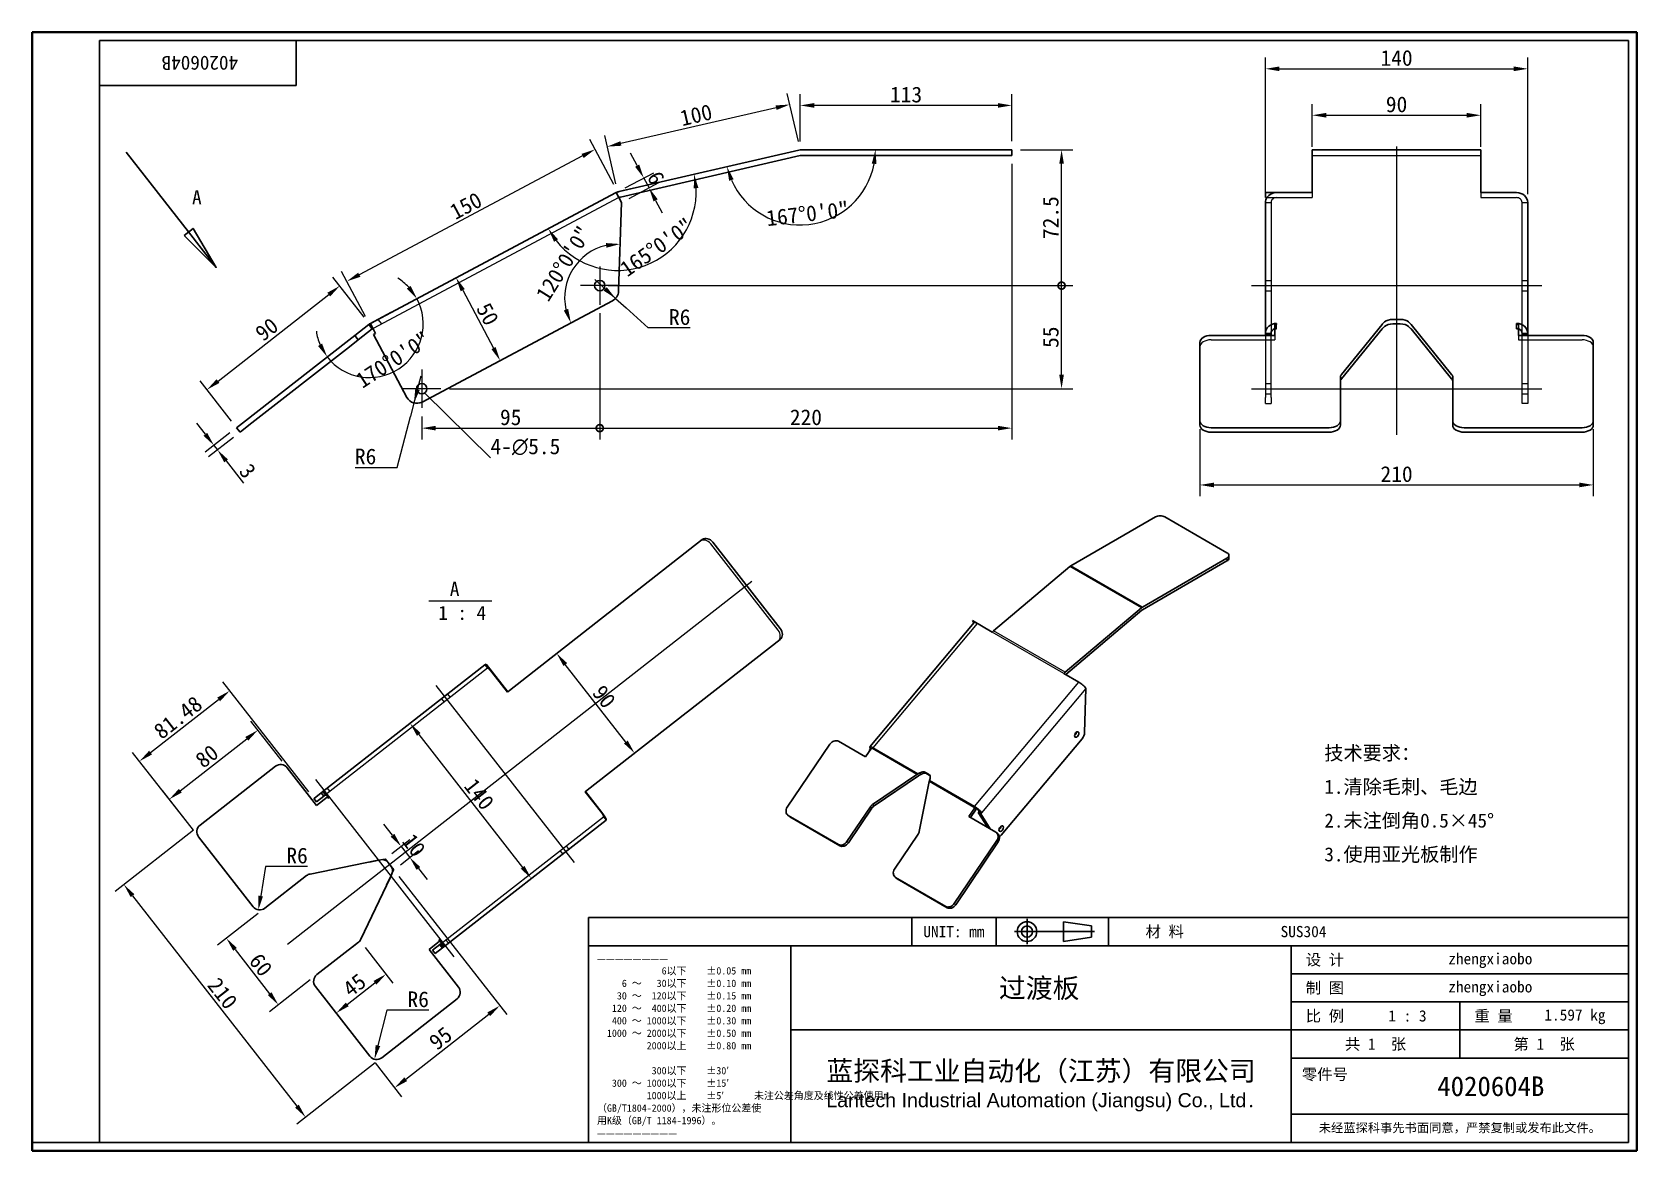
# Model space of a CAD drawing. Header units: millimetres. Extents: x 18 to 875, y 16 to 614.
import ezdxf
from ezdxf.enums import TextEntityAlignment as Align

# ---------------------------------------------------------------- set-up
doc = ezdxf.new("R2010")
doc.units = ezdxf.units.MM
doc.header["$LTSCALE"] = 3
for name, color, linetype, lineweight in [('1', 7, 'Continuous', 18), ('可见 (ISO)', 7, 'Continuous', 25), ('可见窄的 (ISO)', 7, 'Continuous', 18), ('图框 (ISO)', 7, 'Continuous', 35), ('标题 (ISO)', 7, 'Continuous', 25), ('草图几何图元 (ISO)', 7, 'Continuous', 18)]:
    doc.layers.add(name, color=color, linetype=linetype, lineweight=lineweight)
for name, color, linetype, lineweight, true_color in [('中心标记 (ISO)', 1, 'Continuous', 18, 0xc2ff0000), ('中心线 (ISO)', 1, 'Continuous', 18, 0xc2ff0000), ('剖切线 (ISO)', 7, 'Continuous', 25, 0xc2008000), ('尺寸 (ISO)', 7, 'Continuous', 18, 0xc2008000), ('符号 (ISO)', 7, 'Continuous', 18, 0xc2008000), ('隐藏 (ISO)', 5, 'Continuous', 18, 0xc20000ff)]:
    doc.layers.add(name, color=color, linetype=linetype, lineweight=lineweight, true_color=true_color)
doc.styles.add('HZ_33', font='仿宋.ttf')
doc.styles.add('文本样式164', font='宋体.ttf')
doc.styles.add('文本样式165', font='宋体.ttf')
doc.styles.add('文本样式74', font='宋体.ttf')
doc.styles.add('最新国标', font='仿宋.ttf')
doc.styles.add('注释文本 (ISO)', font='仿宋.ttf')
doc.dimstyles.new('默认 (GB)', dxfattribs={"dimscale": 3, "dimtxt": 2.8, "dimasz": 2.5, "dimexe": 2, "dimexo": 1.5, "dimgap": 0.5, "dimtad": 1, "dimtoh": 1, "dimdsep": 46, "dimtxsty": '最新国标', "dimcen": 0.09, "dimdle": 10, "dimaunit": 1, "dimadec": 3, "dimazin": 2, "dimtfac": 0.535714, "dimtdec": 3, "dimtmove": 0, "dimatfit": 3, "dimfxl": 1, "dimtolj": 1, "dimlwd": -1, "dimlwe": -1, "dimarcsym": 0})
doc.dimstyles.new('默认 (GB)$7', dxfattribs={"dimscale": 3, "dimtxt": 2.8, "dimasz": 2.5, "dimexe": 2, "dimexo": 1.5, "dimgap": 0.5, "dimtad": 1, "dimtoh": 1, "dimdsep": 46, "dimtxsty": '最新国标', "dimcen": 0.09, "dimdle": 10, "dimaunit": 1, "dimadec": 3, "dimazin": 2, "dimtfac": 0.535714, "dimtdec": 3, "dimtmove": 0, "dimatfit": 3, "dimfxl": 1, "dimtolj": 1, "dimlwd": -1, "dimlwe": -1, "dimarcsym": 0})

msp = doc.modelspace()

# ---------------------------------------------------------------- texts
at = {"layer": '符号 (ISO)'}
for s, insert, char_height, width, attachment_point, line_spacing_factor, style in [('4-\\fAIGDT|b0|i0;{\\H8.4000;n}\\fFangSong|b0|i0;{\\H8.4000;5.5}', (262.6386, 387.7036), 8.4, 41.260631, 7, 0.49, '最新国标'), ('\\fFangSong|b0|i0;{\\H7.5000;技术要求：\\P}\\fFangSong|b0|i0;{\\H7.5000;1.清除毛刺、毛边\\P}\\fFangSong|b0|i0;{\\H7.5000;2.未注倒角0.5×45°\\P}\\fFangSong|b0|i0;{\\H7.5000;3.使用亚光板制作}', (707.673, 201.3492), 7.5, 150.678914, 4, 1.441304, '注释文本 (ISO)')]:
    msp.add_mtext(s, dxfattribs=dict(at, insert=insert, char_height=char_height, width=width, attachment_point=attachment_point, line_spacing_factor=line_spacing_factor, style=style))
at = {"layer": '符号 (ISO)', "char_height": 7.5, "attachment_point": 7, "style": 'HZ_33'}
for s, insert in [('A ', (240.9545, 312.6697)), (' 1 : 4', (229.6784, 299.7392))]:
    msp.add_mtext(s, dxfattribs=dict(at, insert=insert))

# ---------------------------------------------------------------- blocks, each defined once
blk = doc.blocks.new('图框 最新国标')
at = {"layer": '图框 (ISO)'}
for p, q in [((6, 7), (6, 204.5)), ((6, 204.5), (291.5, 204.5)), ((291.5, 204.5), (291.5, 5.5)), ((6, 7), (6, 5.5)), ((6, 7), (6, 5.5)), ((291.5, 5.5), (6, 5.5))]:
    blk.add_line(p, q, dxfattribs=at)
at = {"layer": '图框 (ISO)', "color": 7, "linetype": 'Continuous', "lineweight": 25}
for p, q in [((18, 203), (290, 203)), ((18, 7), (18, 203)), ((18, 203), (290, 203)), ((53, 203), (53, 195)), ((290, 203), (290, 7)), ((290, 203), (290, 7)), ((53, 195), (18, 195)), ((290, 7), (6, 7)), ((290, 7), (18, 7))]:
    blk.add_line(p, q, dxfattribs=at)
at = {"layer": '图框 (ISO)', "style": '文本样式74'}
blk.add_attdef('零件代号_001', (42.65, 200.25), '', height=2.5, rotation=180, dxfattribs=at)
blk = doc.blocks.new('标题栏 最新国标')
at = {"layer": '标题 (ISO)'}
for p, q in [((381.98, -183.84), (196.98, -183.84)), ((196.98, -183.84), (196.98, -223.84)), ((254.48, -183.84), (254.48, -188.84)), ((269.48, -183.84), (269.48, -188.84)), ((281.48, -188.09), (281.48, -184.59)), ((281.48, -184.59), (286.48, -185.34)), ((286.48, -185.34), (286.48, -187.34)), ((289.48, -183.84), (289.48, -188.84)), ((381.98, -223.84), (381.98, -183.84)), ((383.48, -183.84), (383.48, -225.34)), ((286.48, -187.34), (281.48, -188.09)), ((196.98, -188.84), (381.98, -188.84)), ((232.98, -188.84), (232.98, -223.84)), ((321.98, -188.84), (321.98, -223.84)), ((321.98, -193.84), (381.98, -193.84)), ((321.98, -198.84), (381.98, -198.84)), ((351.98, -198.84), (351.98, -208.84)), ((321.98, -203.84), (232.98, -203.84)), ((321.98, -203.84), (381.98, -203.84)), ((321.98, -208.84), (381.98, -208.84)), ((321.98, -218.84), (381.98, -218.84)), ((196.98, -223.84), (381.98, -223.84)), ((383.48, -225.34), (196.98, -225.34))]:
    blk.add_line(p, q, dxfattribs=at)
at = {"layer": '标题 (ISO)', "linetype": 'Continuous'}
for p, q in [((274.98, -184.09), (274.98, -188.59)), ((272.73, -186.34), (286.98, -186.34))]:
    blk.add_line(p, q, dxfattribs=at)
at = {"layer": '标题 (ISO)'}
for radius in [1.75, 1]:
    blk.add_circle((274.98, -186.34), radius, dxfattribs=at)
at = {"layer": '1', "style": '文本样式164'}
for s, p in [('UNIT: mm', (261.98, -186.34)), ('材 料', (299.48, -186.34)), ('设 计', (327.98, -191.34)), ('制 图', (327.98, -196.34)), ('比 例', (327.98, -201.34)), ('重 量', (357.98, -201.34)), ('共 1  张', (336.98, -206.34)), ('第 1  张', (366.98, -206.34))]:
    blk.add_text(s, height=2, dxfattribs=at).set_placement(p, align=Align.MIDDLE_CENTER)
at = {"layer": '标题 (ISO)', "style": '注释文本 (ISO)'}
for s, insert, char_height, attachment_point, line_spacing_factor in [('————————\\P}\\fSimSun|b0|i0;{\\H1.3000;             6以下    ±0.05 mm\\P}\\fSimSun|b0|i0;{\\H1.3000;     6 ～   30以下    ±0.10 mm\\P}\\fSimSun|b0|i0;{\\H1.3000;    30 ～  120以下    ±0.15 mm\\P}\\fSimSun|b0|i0;{\\H1.3000;   120 ～  400以下    ±0.20 mm\\P}\\fSimSun|b0|i0;{\\H1.3000;   400 ～ 1000以下    ±0.30 mm\\P}\\fSimSun|b0|i0;{\\H1.3000;  1000 ～ 2000以下    ±0.50 mm\\P}\\fSimSun|b0|i0;{\\H1.3000;          2000以上    ±0.80 mm\\P}\\fSimSun|b0|i0;{\\H1.3000;\\P}\\fSimSun|b0|i0;{\\H1.3000;           300以下    ±30′\\P}\\fSimSun|b0|i0;{\\H1.3000;   300 ～ 1000以下    ±15′\\P}\\fSimSun|b0|i0;{\\H1.3000;          1000以上    ±5′}\\fSimSun|b0|i0;{\\H1.3000;      未注公差角度及线性公差使用m\\P}\\fSimSun|b0|i0;{\\H1.3000;（GB/T1804-2000），未注形位公差使\\P}\\fSimSun|b0|i0;{\\H1.3000;用K级（GB/T 1184-1996）。\\P}\\fSimSun|b0|i0;{\\H1.3000;—————————', (198.48, -206.63), 1.3, 4, 1.023913), ('{\\fMicrosoft YaHei|b0|i0|c134|p34;\\H1.75x;蓝探科工业自动化（江苏）有限公司\\P\\fArial|b0|i0|c0|p34;\\H0.71429x;Lantech Industrial Automation (Jiangsu) Co., Ltd\\fFangSong|b0|i0|c134|p49;.\\H1.15195x; }', (277.48, -213.84), 2, 5, 0.978695)]:
    blk.add_mtext(s, dxfattribs=dict(at, insert=insert, char_height=char_height, attachment_point=attachment_point, line_spacing_factor=line_spacing_factor))
at = {"layer": '标题 (ISO)', "attachment_point": 5, "style": '注释文本 (ISO)'}
for s, insert, char_height in [('\\fFangSong|b0|i0;零件号', (327.98, -211.84), 2), ('\\fSimSun|b0|i0;{\\H1.6000;未经蓝探科事先书面同意，严禁复制或发布此文件。}', (351.98, -221.34), 1.6)]:
    blk.add_mtext(s, dxfattribs=dict(at, insert=insert, char_height=char_height))
at = {"layer": '标题 (ISO)'}
for tag, p, height, style in [('材料_001', (320.09, -187.33), 2, '注释文本 (ISO)'), ('设计人_001', (349.92, -192.16), 2, '注释文本 (ISO)'), ('库存编号_001', (269.98, -198.13), 3.5, '文本样式165'), ('设计人_001', (349.92, -197.16), 2, '注释文本 (ISO)'), ('视图比例_001', (339.26, -202.33), 2, '注释文本 (ISO)'), ('质量\\P3;_001', (367.02, -202.16), 2, '注释文本 (ISO)'), ('零件代号_001', (347.97, -215.59), 3.5, '文本样式165')]:
    blk.add_attdef(tag, p, '', height=height, dxfattribs=dict(at, style=style))
blk = doc.blocks.new('二维转换剖视图0')
at = {"layer": '剖切线 (ISO)', "linetype": 'Continuous'}
for p, q in [((22.76, 183.14), (33.84, 168.96)), ((34.63, 169.57), (33.05, 168.34)), ((33.84, 168.96), (38.77, 162.65)), ((38.77, 162.65), (34.63, 169.57)), ((33.05, 168.34), (38.77, 162.65))]:
    blk.add_line(p, q, dxfattribs=at)
at = {"layer": '剖切线 (ISO)', "linetype": 'Continuous', "flags": 128}
blk.add_lwpolyline([(33.05, 168.34), (38.77, 162.65), (34.63, 169.57), (33.05, 168.34)], dxfattribs=at)
at = {"layer": '剖切线 (ISO)'}
blk.add_solid([(33.05, 168.34), (38.77, 162.65), (34.63, 169.57), (33.05, 168.34)], dxfattribs=at)
at = {"layer": '剖切线 (ISO)', "insert": (34.46, 173.87), "char_height": 2.5, "attachment_point": 7, "style": 'HZ_33'}
blk.add_mtext('A', dxfattribs=at)
blk = doc.blocks.new('*D6')
at = {"layer": 'Defpoints', "color": 0}
for p in [(142.27, 146.02), (169.98, 110.56), (149.4, 94.49)]:
    blk.add_point(p, dxfattribs=at)
at = {"layer": '尺寸 (ISO)', "color": 116, "true_color": 0x000000}
for p, q in [((138.73, 143.25), (116.97, 126.25)), ((126.32, 124.04), (144.79, 100.4)), ((166.43, 107.79), (144.68, 90.79))]:
    blk.add_line(p, q, dxfattribs=at)
for points in [[(127.3, 124.81), (125.33, 123.27), (121.7, 129.95)], [(145.77, 101.17), (143.8, 99.63), (149.4, 94.49)]]:
    blk.add_solid(points, dxfattribs=at)
at = {"layer": '尺寸 (ISO)', "insert": (140.08, 115.76), "char_height": 8.4, "attachment_point": 5, "rotation": 308, "style": '最新国标'}
blk.add_mtext('\\A1;60', dxfattribs=at)
blk = doc.blocks.new('*D7')
at = {"layer": 'Defpoints', "color": 0}
for p in [(107.64, 190.35), (204.61, 66.23), (163.96, 34.48)]:
    blk.add_point(p, dxfattribs=at)
at = {"layer": '尺寸 (ISO)', "color": 116, "true_color": 0x000000}
for p, q in [((104.09, 187.57), (62.27, 154.9)), ((71.61, 152.68), (159.35, 40.39)), ((201.06, 63.46), (159.24, 30.78))]:
    blk.add_line(p, q, dxfattribs=at)
for points in [[(72.6, 153.45), (70.63, 151.91), (67, 158.59)], [(160.33, 41.16), (158.36, 39.62), (163.96, 34.48)]]:
    blk.add_solid(points, dxfattribs=at)
at = {"layer": '尺寸 (ISO)', "insert": (119.65, 100.53), "char_height": 8.4, "attachment_point": 5, "rotation": 308, "style": '最新国标'}
blk.add_mtext('\\A1;210', dxfattribs=at)
blk = doc.blocks.new('*D8')
at = {"layer": 'Defpoints', "color": 0}
for p in [(138.48, 241.02), (154.15, 220.97), (106.87, 184.03)]:
    blk.add_point(p, dxfattribs=at)
at = {"layer": '尺寸 (ISO)', "color": 116, "true_color": 0x000000}
for p, q in [((151.38, 224.51), (134.79, 245.75)), ((97.11, 208.7), (132.57, 236.4)), ((104.09, 187.57), (87.51, 208.81))]:
    blk.add_line(p, q, dxfattribs=at)
for points in [[(131.8, 237.39), (133.34, 235.42), (138.48, 241.02)], [(96.34, 209.68), (97.88, 207.71), (91.2, 204.08)]]:
    blk.add_solid(points, dxfattribs=at)
at = {"layer": '尺寸 (ISO)', "insert": (111.3, 227.08), "char_height": 8.4, "attachment_point": 5, "rotation": 38, "style": '最新国标'}
blk.add_mtext('\\A1;80', dxfattribs=at)
blk = doc.blocks.new('*D9')
at = {"layer": 'Defpoints', "color": 0}
for p in [(219.77, 244.64), (284.42, 161.9), (284.42, 161.9)]:
    blk.add_point(p, dxfattribs=at)
at = {"layer": '尺寸 (ISO)', "color": 116, "true_color": 0x000000}
blk.add_line((224.39, 238.73), (279.8, 167.81), dxfattribs=at)
for points in [[(225.37, 239.5), (223.4, 237.96), (219.77, 244.64)], [(280.78, 168.58), (278.81, 167.04), (284.42, 161.9)]]:
    blk.add_solid(points, dxfattribs=at)
at = {"layer": '尺寸 (ISO)', "insert": (256.62, 206.81), "char_height": 8.4, "attachment_point": 5, "rotation": 308, "style": '最新国标'}
blk.add_mtext('\\A1;140', dxfattribs=at)
blk = doc.blocks.new('*D10')
at = {"layer": 'Defpoints', "color": 0}
for p in [(193.03, 128.57), (206.89, 110.82), (180.29, 90.04)]:
    blk.add_point(p, dxfattribs=at)
at = {"layer": '尺寸 (ISO)', "color": 116, "true_color": 0x000000}
for p, q in [((195.8, 125.02), (210.58, 106.09)), ((186.2, 94.66), (200.98, 106.2))]:
    blk.add_line(p, q, dxfattribs=at)
for points in [[(200.21, 107.19), (201.75, 105.22), (206.89, 110.82)], [(185.43, 95.65), (186.97, 93.68), (180.29, 90.04)]]:
    blk.add_solid(points, dxfattribs=at)
at = {"layer": '尺寸 (ISO)', "insert": (190.05, 104.96), "char_height": 8.4, "attachment_point": 5, "rotation": 38, "style": '最新国标'}
blk.add_mtext('\\A1;45', dxfattribs=at)
blk = doc.blocks.new('*D11')
at = {"layer": 'Defpoints', "color": 0}
for p in [(211.03, 166.43), (267.62, 94), (198.29, 67.01)]:
    blk.add_point(p, dxfattribs=at)
at = {"layer": '尺寸 (ISO)', "color": 116, "true_color": 0x000000}
for p, q in [((213.8, 162.88), (271.32, 89.27)), ((217.39, 54.75), (261.71, 89.38)), ((201.06, 63.46), (215.17, 45.4))]:
    blk.add_line(p, q, dxfattribs=at)
for points in [[(260.94, 90.36), (262.48, 88.39), (267.62, 94)], [(216.62, 55.73), (218.16, 53.76), (211.48, 50.13)]]:
    blk.add_solid(points, dxfattribs=at)
at = {"layer": '尺寸 (ISO)', "insert": (236.01, 76.59), "char_height": 8.4, "attachment_point": 5, "rotation": 38, "style": '最新国标'}
blk.add_mtext('\\A1;95', dxfattribs=at)
blk = doc.blocks.new('*D12')
at = {"layer": 'Defpoints', "color": 0}
for p in [(297.97, 281.94), (297.97, 281.94), (339.53, 228.75)]:
    blk.add_point(p, dxfattribs=at)
at = {"layer": '尺寸 (ISO)', "color": 116, "true_color": 0x000000}
blk.add_line((334.91, 234.66), (302.59, 276.03), dxfattribs=at)
for points in [[(303.57, 276.8), (301.6, 275.26), (297.97, 281.94)], [(335.89, 235.43), (333.92, 233.89), (339.53, 228.75)]]:
    blk.add_solid(points, dxfattribs=at)
at = {"layer": '尺寸 (ISO)', "insert": (323.28, 258.88), "char_height": 8.4, "attachment_point": 5, "rotation": 308, "style": '最新国标'}
blk.add_mtext('\\A1;90', dxfattribs=at)
blk = doc.blocks.new('*D13')
at = {"layer": 'Defpoints', "color": 0}
for p in [(206.41, 172.34), (219.58, 173.1), (211.03, 166.43)]:
    blk.add_point(p, dxfattribs=at)
at = {"layer": '尺寸 (ISO)', "color": 116, "true_color": 0x000000}
for p, q in [((210.34, 184.92), (205.72, 190.83)), ((209.96, 175.11), (219.69, 182.71)), ((214.58, 169.2), (224.3, 176.8)), ((214.96, 179.01), (219.58, 173.1)), ((224.19, 167.19), (228.81, 161.28))]:
    blk.add_line(p, q, dxfattribs=at)
for points in [[(211.33, 185.69), (209.36, 184.15), (214.96, 179.01)], [(225.18, 167.96), (223.21, 166.42), (219.58, 173.1)]]:
    blk.add_solid(points, dxfattribs=at)
at = {"layer": '尺寸 (ISO)', "insert": (221.8, 179.6), "char_height": 8.4, "attachment_point": 5, "rotation": 308, "style": '最新国标'}
blk.add_mtext('\\A1;10', dxfattribs=at)
blk = doc.blocks.new('*D14')
at = {"layer": 'Defpoints', "color": 0}
for p in [(139.5, 149.57), (138.76, 145.13)]:
    blk.add_point(p, dxfattribs=at)
at = {"layer": '尺寸 (ISO)', "color": 116, "true_color": 0x000000}
for p, q in [((142.64, 168.3), (140, 152.52)), ((165.06, 168.3), (142.64, 168.3))]:
    blk.add_line(p, q, dxfattribs=at)
blk.add_solid([(138.76, 152.73), (141.23, 152.32), (138.76, 145.13)], dxfattribs=at)
at = {"layer": '尺寸 (ISO)', "insert": (159.42, 174.05), "char_height": 8.4, "attachment_point": 5, "style": '最新国标'}
blk.add_mtext('\\A1;R6', dxfattribs=at)
blk = doc.blocks.new('*D15')
at = {"layer": 'Defpoints', "color": 0}
for p in [(201.84, 69.78), (200.75, 65.41)]:
    blk.add_point(p, dxfattribs=at)
at = {"layer": '尺寸 (ISO)', "color": 116, "true_color": 0x000000}
for p, q in [((207.28, 91.58), (202.56, 72.69)), ((229.71, 91.58), (207.28, 91.58))]:
    blk.add_line(p, q, dxfattribs=at)
blk.add_solid([(201.35, 72.99), (203.78, 72.39), (200.75, 65.41)], dxfattribs=at)
at = {"layer": '尺寸 (ISO)', "insert": (224.07, 97.33), "char_height": 8.4, "attachment_point": 5, "style": '最新国标'}
blk.add_mtext('\\A1;R6', dxfattribs=at)
blk = doc.blocks.new('*D16')
at = {"layer": 'Defpoints', "color": 0}
for p in [(427.96, 574.38), (427.96, 550.68), (540.96, 550.72)]:
    blk.add_point(p, dxfattribs=at)
at = {"layer": '尺寸 (ISO)', "color": 116, "true_color": 0x000000}
for p, q in [((427.96, 555.18), (427.96, 580.38)), ((533.46, 574.38), (435.46, 574.38)), ((540.96, 555.22), (540.96, 580.38))]:
    blk.add_line(p, q, dxfattribs=at)
for points in [[(435.46, 575.63), (435.46, 573.13), (427.96, 574.38)], [(533.46, 575.63), (533.46, 573.13), (540.96, 574.38)]]:
    blk.add_solid(points, dxfattribs=at)
at = {"layer": '尺寸 (ISO)', "insert": (484.46, 580.12), "char_height": 8.4, "attachment_point": 5, "style": '最新国标'}
blk.add_mtext('\\A1;113', dxfattribs=at)
blk = doc.blocks.new('*D17')
at = {"layer": 'Defpoints', "color": 0}
for p in [(324.95, 552.39), (427.96, 550.68), (330.52, 528.23)]:
    blk.add_point(p, dxfattribs=at)
at = {"layer": '尺寸 (ISO)', "color": 116, "true_color": 0x000000}
for p, q in [((426.95, 555.07), (421.04, 580.69)), ((415.08, 573.16), (332.26, 554.07)), ((329.51, 532.61), (323.6, 558.24))]:
    blk.add_line(p, q, dxfattribs=at)
for points in [[(414.8, 574.38), (415.36, 571.94), (422.39, 574.85)], [(331.98, 555.29), (332.54, 552.86), (324.95, 552.39)]]:
    blk.add_solid(points, dxfattribs=at)
at = {"layer": '尺寸 (ISO)', "insert": (372.38, 569.22), "char_height": 8.4, "attachment_point": 5, "rotation": 12.9779, "style": '最新国标'}
blk.add_mtext('\\A1;100', dxfattribs=at)
blk = doc.blocks.new('*D18')
at = {"layer": 'Defpoints', "color": 0}
for p in [(330.52, 528.23), (186, 480.51), (198.08, 457.81)]:
    blk.add_point(p, dxfattribs=at)
at = {"layer": '尺寸 (ISO)', "color": 116, "true_color": 0x000000}
for p, q in [((328.41, 532.2), (315.63, 556.23)), ((311.82, 547.41), (192.63, 484.03)), ((195.96, 461.78), (183.19, 485.81))]:
    blk.add_line(p, q, dxfattribs=at)
for points in [[(311.24, 548.51), (312.41, 546.31), (318.45, 550.93)], [(192.04, 485.13), (193.21, 482.93), (186, 480.51)]]:
    blk.add_solid(points, dxfattribs=at)
at = {"layer": '尺寸 (ISO)', "insert": (249.53, 520.79), "char_height": 8.4, "attachment_point": 5, "rotation": 28, "style": '最新国标'}
blk.add_mtext('\\A1;150', dxfattribs=at)
blk = doc.blocks.new('*D19')
at = {"layer": 'Defpoints', "color": 0}
for p in [(182.24, 478.08), (198.08, 457.81), (127.16, 402.4)]:
    blk.add_point(p, dxfattribs=at)
at = {"layer": '尺寸 (ISO)', "color": 116, "true_color": 0x000000}
for p, q in [((195.31, 461.35), (178.55, 482.8)), ((117.23, 427.28), (176.33, 473.46)), ((124.38, 405.94), (107.62, 427.39))]:
    blk.add_line(p, q, dxfattribs=at)
for points in [[(175.56, 474.44), (177.1, 472.47), (182.24, 478.08)], [(116.46, 428.27), (118, 426.3), (111.32, 422.67)]]:
    blk.add_solid(points, dxfattribs=at)
at = {"layer": '尺寸 (ISO)', "insert": (143.24, 454.9), "char_height": 8.4, "attachment_point": 5, "rotation": 38, "style": '最新国标'}
blk.add_mtext('\\A1;90', dxfattribs=at)
blk = doc.blocks.new('*D20')
at = {"layer": 'Defpoints', "color": 0}
for p in [(427.96, 550.72), (432.46, 550.72), (331.29, 528.4), (413.35, 513.33)]:
    blk.add_point(p, dxfattribs=at)
at = {"layer": '尺寸 (ISO)', "color": 116, "true_color": 0x000000}
blk.add_arc((427.96, 550.72), 40.15, 203.71945, 349.28055, dxfattribs=at)
for points in [[(466.16, 543.37), (468.65, 543.14), (468.1, 550.72)], [(390.01, 534.18), (392.39, 534.97), (388.84, 541.69)]]:
    blk.add_solid(points, dxfattribs=at)
at = {"layer": '尺寸 (ISO)', "insert": (431.85, 516.54), "char_height": 8.4, "attachment_point": 5, "rotation": 6.5, "style": '最新国标'}
blk.add_mtext('\\A1;167°0\'0"', dxfattribs=at)
blk = doc.blocks.new('*D21')
at = {"layer": 'Defpoints', "color": 0}
for p in [(330.52, 528.23), (334.9, 529.24), (325.41, 486.64), (198.54, 458.05)]:
    blk.add_point(p, dxfattribs=at)
at = {"layer": '尺寸 (ISO)', "color": 116, "true_color": 0x000000}
blk.add_arc((330.52, 528.23), 41.9, 218.2698, 2.7302, dxfattribs=at)
for points in [[(371.13, 530.05), (373.61, 530.39), (371.34, 537.65)], [(296.58, 501.59), (298.67, 502.96), (293.52, 508.56)]]:
    blk.add_solid(points, dxfattribs=at)
at = {"layer": '尺寸 (ISO)', "insert": (351.34, 498.67), "char_height": 8.4, "attachment_point": 5, "rotation": 35.15914, "style": '最新国标'}
blk.add_mtext('\\A1;165°0\'0"', dxfattribs=at)
blk = doc.blocks.new('*D22')
at = {"layer": 'Defpoints', "color": 0}
for p in [(198.08, 457.81), (202.05, 459.92), (185.47, 447.96), (200.41, 429.25)]:
    blk.add_point(p, dxfattribs=at)
at = {"layer": '尺寸 (ISO)', "color": 116, "true_color": 0x000000}
for start, end in [(43.04317, 58.08634), (218, 28), (187.91366, 202.95683)]:
    blk.add_arc((198.08, 457.81), 28.65, start, end, dxfattribs=at)
for points in [[(220.03, 478.09), (218, 476.63), (223.37, 471.26)], [(172.77, 447.27), (170.62, 446), (175.5, 440.17)]]:
    blk.add_solid(points, dxfattribs=at)
at = {"layer": '尺寸 (ISO)', "insert": (210.55, 438.6), "char_height": 8.4, "attachment_point": 5, "rotation": 33, "style": '最新国标'}
blk.add_mtext('\\A1;170°0\'0"', dxfattribs=at)
blk = doc.blocks.new('_DotSmall')
at = {"color": 0, "linetype": 'ByBlock', "const_width": 0.5}
blk.add_lwpolyline([(-0.0625, 0, 1), (0.0625, 0, 1)], format="xyb", close=True, dxfattribs=at)
blk = doc.blocks.new('*D23')
at = {"layer": 'Defpoints', "color": 0}
for p in [(320.96, 467.97), (225.96, 412.97), (320.96, 402.17)]:
    blk.add_point(p, dxfattribs=at)
at = {"layer": '尺寸 (ISO)', "color": 116, "true_color": 0x000000}
for p, q in [((320.96, 463.47), (320.96, 396.17)), ((225.96, 408.47), (225.96, 396.17)), ((233.46, 402.17), (320.96, 402.17))]:
    blk.add_line(p, q, dxfattribs=at)
blk.add_solid([(233.46, 403.42), (233.46, 400.92), (225.96, 402.17)], dxfattribs=at)
at = {"layer": '尺寸 (ISO)', "color": 116, "true_color": 0x000000, "xscale": 7.5, "yscale": 7.5, "zscale": 7.5}
blk.add_blockref('_DotSmall', (320.96, 402.17), dxfattribs=at)
at = {"layer": '尺寸 (ISO)', "insert": (273.43, 407.92), "char_height": 8.4, "attachment_point": 5, "style": '最新国标'}
blk.add_mtext('\\A1;95', dxfattribs=at)
blk = doc.blocks.new('*D25')
at = {"layer": 'Defpoints', "color": 0}
for p in [(540.96, 547.72), (320.96, 467.97), (540.96, 402.17)]:
    blk.add_point(p, dxfattribs=at)
at = {"layer": '尺寸 (ISO)', "color": 116, "true_color": 0x000000}
for p, q in [((540.96, 543.22), (540.96, 396.17)), ((320.96, 463.47), (320.96, 396.17)), ((320.96, 402.17), (533.46, 402.17))]:
    blk.add_line(p, q, dxfattribs=at)
blk.add_solid([(533.46, 403.42), (533.46, 400.92), (540.96, 402.17)], dxfattribs=at)
at = {"layer": '尺寸 (ISO)', "color": 116, "true_color": 0x000000, "xscale": 7.5, "yscale": 7.5, "zscale": 7.5, "rotation": 180}
blk.add_blockref('_DotSmall', (320.96, 402.17), dxfattribs=at)
at = {"layer": '尺寸 (ISO)', "insert": (430.99, 407.92), "char_height": 8.4, "attachment_point": 5, "style": '最新国标'}
blk.add_mtext('\\A1;220', dxfattribs=at)
blk = doc.blocks.new('*D26')
at = {"layer": 'Defpoints', "color": 0}
for p in [(320.96, 478.22), (567.44, 478.22), (236.21, 423.22)]:
    blk.add_point(p, dxfattribs=at)
at = {"layer": '尺寸 (ISO)', "color": 116, "true_color": 0x000000}
for p, q in [((325.46, 478.22), (573.44, 478.22)), ((567.44, 430.72), (567.44, 478.22)), ((240.71, 423.22), (573.44, 423.22))]:
    blk.add_line(p, q, dxfattribs=at)
blk.add_solid([(566.19, 430.72), (568.69, 430.72), (567.44, 423.22)], dxfattribs=at)
at = {"layer": '尺寸 (ISO)', "color": 116, "true_color": 0x000000, "xscale": 7.5, "yscale": 7.5, "zscale": 7.5, "rotation": 90}
blk.add_blockref('_DotSmall', (567.44, 478.22), dxfattribs=at)
at = {"layer": '尺寸 (ISO)', "insert": (561.69, 450.69), "char_height": 8.4, "attachment_point": 5, "rotation": 90, "style": '最新国标'}
blk.add_mtext('\\A1;55', dxfattribs=at)
blk = doc.blocks.new('*D27')
at = {"layer": 'Defpoints', "color": 0}
for p in [(540.96, 550.72), (567.44, 550.72), (320.96, 478.22)]:
    blk.add_point(p, dxfattribs=at)
at = {"layer": '尺寸 (ISO)', "color": 116, "true_color": 0x000000}
for p, q in [((545.46, 550.72), (573.44, 550.72)), ((567.44, 478.22), (567.44, 543.22)), ((325.46, 478.22), (573.44, 478.22))]:
    blk.add_line(p, q, dxfattribs=at)
blk.add_solid([(566.19, 543.22), (568.69, 543.22), (567.44, 550.72)], dxfattribs=at)
at = {"layer": '尺寸 (ISO)', "color": 116, "true_color": 0x000000, "xscale": 7.5, "yscale": 7.5, "zscale": 7.5, "rotation": 270}
blk.add_blockref('_DotSmall', (567.44, 478.22), dxfattribs=at)
at = {"layer": '尺寸 (ISO)', "insert": (561.67, 514.5), "char_height": 8.4, "attachment_point": 5, "rotation": 90, "style": '最新国标'}
blk.add_mtext('\\A1;72.5', dxfattribs=at)
blk = doc.blocks.new('*D28')
at = {"layer": 'Defpoints', "color": 0}
for p in [(123.47, 262.03), (168.41, 204.51), (106.87, 184.03)]:
    blk.add_point(p, dxfattribs=at)
at = {"layer": '尺寸 (ISO)', "color": 116, "true_color": 0x000000}
for p, q in [((165.64, 208.06), (119.78, 266.75)), ((81.23, 229.02), (117.56, 257.41)), ((104.09, 187.57), (71.63, 229.13))]:
    blk.add_line(p, q, dxfattribs=at)
for points in [[(116.79, 258.39), (118.33, 256.42), (123.47, 262.03)], [(80.46, 230.01), (82, 228.04), (75.32, 224.4)]]:
    blk.add_solid(points, dxfattribs=at)
at = {"layer": '尺寸 (ISO)', "insert": (95.84, 247.76), "char_height": 8.4, "attachment_point": 5, "rotation": 38, "style": '最新国标'}
blk.add_mtext('\\A1;81.48', dxfattribs=at)
blk = doc.blocks.new('*D29')
at = {"layer": 'Defpoints', "color": 0}
for p in [(260.28, 490.88), (267.79, 438.24), (276.97, 443.12)]:
    blk.add_point(p, dxfattribs=at)
at = {"layer": '尺寸 (ISO)', "color": 116, "true_color": 0x000000}
blk.add_line((247.83, 475.77), (264.27, 444.87), dxfattribs=at)
for points in [[(248.94, 476.36), (246.73, 475.18), (244.31, 482.39)], [(265.37, 445.45), (263.16, 444.28), (267.79, 438.24)]]:
    blk.add_solid(points, dxfattribs=at)
at = {"layer": '尺寸 (ISO)', "insert": (261.13, 463.02), "char_height": 8.4, "attachment_point": 5, "rotation": 298, "style": '最新国标'}
blk.add_mtext('\\A1;50', dxfattribs=at)
blk = doc.blocks.new('*D30')
at = {"layer": 'Defpoints', "color": 0}
for p in [(313.21, 494.35), (330.85, 471.78), (331.01, 476.27), (226.14, 416.1)]:
    blk.add_point(p, dxfattribs=at)
at = {"layer": '尺寸 (ISO)', "color": 116, "true_color": 0x000000}
blk.add_arc((330.85, 471.78), 28.65, 103.04317, 192.95683, dxfattribs=at)
for points in [[(324.27, 500.93), (324.51, 498.44), (331.85, 500.41)], [(304.1, 465.79), (301.76, 464.92), (305.56, 458.33)]]:
    blk.add_solid(points, dxfattribs=at)
at = {"layer": '尺寸 (ISO)', "insert": (301.68, 490), "char_height": 8.4, "attachment_point": 5, "rotation": 58, "style": '最新国标'}
blk.add_mtext('\\A1;120°0\'0"', dxfattribs=at)
blk = doc.blocks.new('*D31')
at = {"layer": 'Defpoints', "color": 0}
for p in [(330.52, 528.23), (332.63, 522.55), (347.27, 530.34)]:
    blk.add_point(p, dxfattribs=at)
at = {"layer": '尺寸 (ISO)', "color": 116, "true_color": 0x000000}
for p, q in [((340.94, 542.26), (337.41, 548.88)), ((334.49, 530.34), (349.75, 538.45)), ((336.6, 524.66), (352.57, 533.16)), ((344.46, 535.64), (347.27, 530.34)), ((350.79, 523.72), (354.32, 517.1))]:
    blk.add_line(p, q, dxfattribs=at)
for points in [[(342.04, 542.85), (339.83, 541.67), (344.46, 535.64)], [(351.9, 524.31), (349.69, 523.13), (347.27, 530.34)]]:
    blk.add_solid(points, dxfattribs=at)
at = {"layer": '尺寸 (ISO)', "insert": (350.94, 535.69), "char_height": 8.4, "attachment_point": 5, "rotation": 298, "style": '最新国标'}
blk.add_mtext('\\A1;6', dxfattribs=at)
blk = doc.blocks.new('*D32')
at = {"layer": 'Defpoints', "color": 0}
for p in [(127.16, 402.4), (129, 400.03), (116.93, 390.6)]:
    blk.add_point(p, dxfattribs=at)
at = {"layer": '尺寸 (ISO)', "color": 116, "true_color": 0x000000}
for p, q in [((110.47, 398.88), (105.85, 404.79)), ((123.61, 399.63), (110.36, 389.27)), ((125.46, 397.26), (112.2, 386.91)), ((115.08, 392.97), (116.93, 390.6)), ((121.55, 384.69), (130.88, 372.75))]:
    blk.add_line(p, q, dxfattribs=at)
for points in [[(111.45, 399.64), (109.48, 398.11), (115.08, 392.97)], [(122.53, 385.46), (120.56, 383.92), (116.93, 390.6)]]:
    blk.add_solid(points, dxfattribs=at)
at = {"layer": '尺寸 (ISO)', "insert": (133.05, 379.3), "char_height": 8.4, "attachment_point": 5, "rotation": 308, "style": '最新国标'}
blk.add_mtext('\\A1;3', dxfattribs=at)
blk = doc.blocks.new('*D33')
at = {"layer": 'Defpoints', "color": 0}
for p in [(641.23, 406.09), (851.23, 406.09), (851.23, 371.85)]:
    blk.add_point(p, dxfattribs=at)
at = {"layer": '尺寸 (ISO)', "color": 116, "true_color": 0x000000}
for p, q in [((641.23, 401.59), (641.23, 365.85)), ((851.23, 401.59), (851.23, 365.85)), ((648.73, 371.85), (843.73, 371.85))]:
    blk.add_line(p, q, dxfattribs=at)
for points in [[(648.73, 373.1), (648.73, 370.6), (641.23, 371.85)], [(843.73, 373.1), (843.73, 370.6), (851.23, 371.85)]]:
    blk.add_solid(points, dxfattribs=at)
at = {"layer": '尺寸 (ISO)', "insert": (746.23, 377.6), "char_height": 8.4, "attachment_point": 5, "style": '最新国标'}
blk.add_mtext('\\A1;210', dxfattribs=at)
blk = doc.blocks.new('*D34')
at = {"layer": 'Defpoints', "color": 0}
for p in [(791.23, 569.13), (701.23, 547.72), (791.23, 547.72)]:
    blk.add_point(p, dxfattribs=at)
at = {"layer": '尺寸 (ISO)', "color": 116, "true_color": 0x000000}
for p, q in [((701.23, 552.22), (701.23, 575.13)), ((791.23, 552.22), (791.23, 575.13)), ((708.73, 569.13), (783.73, 569.13))]:
    blk.add_line(p, q, dxfattribs=at)
for points in [[(708.73, 570.38), (708.73, 567.88), (701.23, 569.13)], [(783.73, 570.38), (783.73, 567.88), (791.23, 569.13)]]:
    blk.add_solid(points, dxfattribs=at)
at = {"layer": '尺寸 (ISO)', "insert": (746.23, 574.88), "char_height": 8.4, "attachment_point": 5, "style": '最新国标'}
blk.add_mtext('\\A1;90', dxfattribs=at)
blk = doc.blocks.new('*D35')
at = {"layer": 'Defpoints', "color": 0}
for p in [(816.23, 593.91), (676.23, 522.55), (816.23, 522.55)]:
    blk.add_point(p, dxfattribs=at)
at = {"layer": '尺寸 (ISO)', "color": 116, "true_color": 0x000000}
for p, q in [((676.23, 527.05), (676.23, 599.91)), ((816.23, 527.05), (816.23, 599.91)), ((683.73, 593.91), (808.73, 593.91))]:
    blk.add_line(p, q, dxfattribs=at)
for points in [[(683.73, 595.16), (683.73, 592.66), (676.23, 593.91)], [(808.73, 595.16), (808.73, 592.66), (816.23, 593.91)]]:
    blk.add_solid(points, dxfattribs=at)
at = {"layer": '尺寸 (ISO)', "insert": (746.23, 599.65), "char_height": 8.4, "attachment_point": 5, "style": '最新国标'}
blk.add_mtext('\\A1;140', dxfattribs=at)
blk = doc.blocks.new('*D36')
at = {"layer": 'Defpoints', "color": 0}
for p in [(223.32, 421.4), (221.8, 415.59)]:
    blk.add_point(p, dxfattribs=at)
at = {"layer": '尺寸 (ISO)', "color": 116, "true_color": 0x000000}
for p, q in [((223.7, 422.85), (225.61, 430.1)), ((223.32, 421.4), (221.8, 415.59)), ((221.8, 415.59), (219.89, 408.34)), ((212.78, 381.25), (219.89, 408.34)), ((190.35, 381.25), (212.78, 381.25))]:
    blk.add_line(p, q, dxfattribs=at)
blk.add_solid([(222.49, 423.16), (224.91, 422.53), (221.8, 415.59)], dxfattribs=at)
at = {"layer": '尺寸 (ISO)', "insert": (195.99, 387), "char_height": 8.4, "attachment_point": 5, "style": '最新国标'}
blk.add_mtext('\\A1;R6', dxfattribs=at)
blk = doc.blocks.new('*D37')
at = {"layer": 'Defpoints', "color": 0}
for p in [(324.98, 475.45), (329.42, 471.42)]:
    blk.add_point(p, dxfattribs=at)
at = {"layer": '尺寸 (ISO)', "color": 116, "true_color": 0x000000}
for p, q in [((323.87, 476.45), (318.31, 481.49)), ((324.98, 475.45), (329.42, 471.42)), ((329.42, 471.42), (334.98, 466.38)), ((346.83, 455.64), (334.98, 466.38)), ((369.26, 455.64), (346.83, 455.64))]:
    blk.add_line(p, q, dxfattribs=at)
blk.add_solid([(324.7, 477.38), (323.03, 475.53), (329.42, 471.42)], dxfattribs=at)
at = {"layer": '尺寸 (ISO)', "insert": (363.62, 461.39), "char_height": 8.4, "attachment_point": 5, "style": '最新国标'}
blk.add_mtext('\\A1;R6', dxfattribs=at)

# ---------------------------------------------------------------- dimensions: what is measured, and where the dimension line sits
at = {"layer": '尺寸 (ISO)', "color": 116, "true_color": 0x00803f}
for base, p1, p2, picture, middle in [((816.2252, 593.905), (676.2252, 522.5519), (816.2252, 522.5519), '*D35', (746.2252, 593.905)), ((427.9596, 574.3762), (540.9552, 550.722), (427.9596, 550.6834), '*D16', (484.4574, 574.3762))]:
    dim = msp.add_linear_dim(base=base, p1=p1, p2=p2, dimstyle='默认 (GB)', override={"dimgap": 0.5, "dimtoh": 0, "dimdec": 2, "dimtol": 0, "dimlim": 0, "dimtp": 0, "dimtm": 0, "dimtdec": 3, "dimtofl": 0, "dimatfit": 1}, dxfattribs=at)
    dim.commit()
    dim.dimension.update_dxf_attribs({"geometry": picture, "text_midpoint": middle, "dimtype": 160})
for base, p1, p2, angle, override, picture, middle in [((324.9496, 552.3896), (427.9596, 550.6834), (330.5182, 528.2269), 12.9779007, {"dimgap": 0.5, "dimtoh": 0, "dimdec": 2, "dimtol": 0, "dimlim": 0, "dimtp": 0, "dimtm": 0, "dimtdec": 3, "dimtofl": 0, "dimatfit": 1}, '*D17', (373.6703, 563.6179)), ((791.2252, 569.1296), (701.2252, 547.722), (791.2252, 547.722), 180, {"dimgap": 0.5, "dimtoh": 0, "dimdec": 2, "dimtol": 0, "dimlim": 0, "dimtp": 0, "dimtm": 0, "dimtdec": 3, "dimtofl": 0, "dimatfit": 1}, '*D34', (746.2252, 569.1296)), ((186.0045, 480.5094), (330.5182, 528.2269), (198.076, 457.8062), 28, {"dimgap": 0.5, "dimtoh": 0, "dimdec": 2, "dimtol": 0, "dimlim": 0, "dimtp": 0, "dimtm": 0, "dimtdec": 3, "dimtofl": 0, "dimatfit": 1}, '*D18', (252.2256, 515.7198)), ((567.4408, 550.722), (320.9552, 478.222), (540.9552, 550.722), 90, {"dimgap": 0.5, "dimtoh": 0, "dimdec": 2, "dimblk1": 'DotSmall', "dimsah": 1, "dimdle": 0, "dimtol": 0, "dimlim": 0, "dimtp": 0, "dimtm": 0, "dimtdec": 3, "dimtofl": 0, "dimatfit": 1}, '*D27', (567.4408, 514.502)), ((347.2732, 530.3403), (330.5182, 528.2269), (332.6253, 522.5519), 298, {"dimgap": 0.5, "dimtoh": 0, "dimdec": 2, "dimtol": 0, "dimlim": 0, "dimtp": 0, "dimtm": 0, "dimtdec": 3, "dimtofl": 1, "dimatfit": 1}, '*D31', (345.8648, 532.9891)), ((540.9552, 402.1712), (320.9552, 467.972), (540.9552, 547.722), 180, {"dimgap": 0.5, "dimtoh": 0, "dimdec": 2, "dimblk1": 'DotSmall', "dimsah": 1, "dimdle": 0, "dimtol": 0, "dimlim": 0, "dimtp": 0, "dimtm": 0, "dimtdec": 3, "dimtofl": 0, "dimatfit": 1}, '*D25', (430.9852, 402.1712)), ((267.7872, 438.2437), (260.284, 490.8827), (276.9656, 443.124), 298, {"dimgap": 0.5, "dimtoh": 0, "dimdec": 2, "dimse1": 1, "dimse2": 1, "dimtol": 0, "dimlim": 0, "dimtp": 0, "dimtm": 0, "dimtdec": 3, "dimtofl": 0, "dimatfit": 1}, '*D29', (256.0504, 460.3174)), ((182.2398, 478.0756), (127.1551, 402.3966), (198.076, 457.8062), 218, {"dimgap": 0.5, "dimtoh": 0, "dimdec": 2, "dimtol": 0, "dimlim": 0, "dimtp": 0, "dimtm": 0, "dimtdec": 3, "dimtofl": 0, "dimatfit": 1}, '*D19', (146.7793, 450.3709)), ((567.4408, 478.222), (236.2052, 423.222), (320.9552, 478.222), 90, {"dimgap": 0.5, "dimtoh": 0, "dimdec": 2, "dimblk2": 'DotSmall', "dimsah": 1, "dimdle": 0, "dimtol": 0, "dimlim": 0, "dimtp": 0, "dimtm": 0, "dimtdec": 3, "dimtofl": 0, "dimatfit": 1}, '*D26', (567.4408, 450.692)), ((320.9552, 402.1712), (225.9552, 412.972), (320.9552, 467.972), 180, {"dimgap": 0.5, "dimtoh": 0, "dimdec": 2, "dimblk2": 'DotSmall', "dimsah": 1, "dimdle": 0, "dimtol": 0, "dimlim": 0, "dimtp": 0, "dimtm": 0, "dimtdec": 3, "dimtofl": 0, "dimatfit": 1}, '*D23', (273.4252, 402.1712)), ((116.9301, 390.601), (127.1551, 402.3966), (129.0021, 400.0326), 128, {"dimgap": 0.5, "dimtoh": 0, "dimdec": 2, "dimtol": 0, "dimlim": 0, "dimtp": 0, "dimtm": 0, "dimtdec": 3, "dimtofl": 1, "dimatfit": 1}, '*D32', (128.5218, 375.7643)), ((851.2252, 371.8479), (641.2252, 406.0906), (851.2252, 406.0906), 180, {"dimgap": 0.5, "dimtoh": 0, "dimdec": 2, "dimtol": 0, "dimlim": 0, "dimtp": 0, "dimtm": 0, "dimtdec": 3, "dimtofl": 0, "dimatfit": 1}, '*D33', (746.2252, 371.8479)), ((297.9701, 281.9409), (339.5273, 228.7502), (297.9701, 281.9409), 308, {"dimgap": 0.5, "dimtoh": 0, "dimdec": 2, "dimlfac": 1.333333, "dimse1": 1, "dimse2": 1, "dimtol": 0, "dimlim": 0, "dimtp": 0, "dimtm": 0, "dimtdec": 3, "dimtofl": 0, "dimatfit": 1}, '*D12', (318.7487, 255.3455)), ((123.4732, 262.0263), (106.8651, 184.0285), (168.4091, 204.5109), 38, {"dimgap": 0.5, "dimtoh": 0, "dimdec": 2, "dimlfac": 1.333333, "dimtol": 0, "dimlim": 0, "dimtp": 0, "dimtm": 0, "dimtdec": 3, "dimtofl": 0, "dimatfit": 1}, '*D28', (99.3964, 243.2155)), ((138.481, 241.0181), (106.8651, 184.0285), (154.1457, 220.9682), 38, {"dimgap": 0.5, "dimtoh": 0, "dimdec": 2, "dimlfac": 1.333333, "dimtol": 0, "dimlim": 0, "dimtp": 0, "dimtm": 0, "dimtdec": 3, "dimtofl": 0, "dimatfit": 1}, '*D8', (114.8407, 222.5483)), ((284.416, 161.8984), (219.7715, 244.6395), (284.416, 161.8984), 308, {"dimgap": 0.5, "dimtoh": 0, "dimdec": 2, "dimlfac": 1.333333, "dimse1": 1, "dimse2": 1, "dimtol": 0, "dimlim": 0, "dimtp": 0, "dimtm": 0, "dimtdec": 3, "dimtofl": 0, "dimatfit": 1}, '*D9', (252.0937, 203.269)), ((163.9633, 34.4787), (107.6407, 190.345), (204.6073, 66.2333), 128, {"dimgap": 0.5, "dimtoh": 0, "dimdec": 2, "dimlfac": 1.333333, "dimtol": 0, "dimlim": 0, "dimtp": 0, "dimtm": 0, "dimtdec": 3, "dimtofl": 0, "dimatfit": 1}, '*D7', (115.1253, 96.9884)), ((219.5754, 173.104), (206.415, 172.3396), (211.0324, 166.4296), 128, {"dimgap": 0.5, "dimtoh": 0, "dimdec": 2, "dimlfac": 1.333333, "dimtol": 0, "dimlim": 0, "dimtp": 0, "dimtm": 0, "dimtdec": 3, "dimtofl": 1, "dimatfit": 1}, '*D13', (217.2667, 176.0591)), ((267.6244, 93.9952), (198.2908, 67.0089), (211.0324, 166.4296), 38, {"dimgap": 0.5, "dimtoh": 0, "dimdec": 2, "dimlfac": 1.333333, "dimtol": 0, "dimlim": 0, "dimtp": 0, "dimtm": 0, "dimtdec": 3, "dimtofl": 0, "dimatfit": 1}, '*D11', (239.5515, 72.0622)), ((149.4043, 94.4863), (142.2716, 146.0194), (169.9764, 110.5589), 308, {"dimgap": 0.5, "dimtoh": 0, "dimdec": 2, "dimlfac": 1.333333, "dimtol": 0, "dimlim": 0, "dimtp": 0, "dimtm": 0, "dimtdec": 3, "dimtofl": 0, "dimatfit": 1}, '*D6', (135.5519, 112.2165)), ((206.8898, 110.8219), (180.2944, 90.0433), (193.0257, 128.567), 38, {"dimgap": 0.5, "dimtoh": 0, "dimdec": 2, "dimlfac": 1.333333, "dimse1": 1, "dimtol": 0, "dimlim": 0, "dimtp": 0, "dimtm": 0, "dimtdec": 3, "dimtofl": 0, "dimatfit": 1}, '*D10', (193.5921, 100.4326))]:
    dim = msp.add_linear_dim(base=base, p1=p1, p2=p2, angle=angle, dimstyle='默认 (GB)', override=override, dxfattribs=at)
    dim.commit()
    dim.dimension.update_dxf_attribs({"geometry": picture, "text_midpoint": middle, "dimtype": 160})
for base, center, p1, p2, picture, middle in [((413.3503, 513.3266), (427.9552, 550.722), (331.2878, 528.4046), (432.4552, 550.722), '*D20', (432.4999, 510.8338)), ((325.412, 486.6402), (330.5182, 528.2269), (198.5395, 458.0526), (334.9028, 529.2392), '*D21', (354.6457, 493.9722)), ((313.21477, 494.35083), (330.85217, 471.77599), (331.00922, 476.27324), (226.1376, 416.09826), '*D30', (306.55738, 486.95705)), ((200.40679, 429.25325), (198.07604, 457.80617), (185.46786, 447.95558), (202.0493, 459.91879), '*D22', (213.67879, 433.78002))]:
    dim = msp.add_angular_dim_3p(base=base, center=center, p1=p1, p2=p2, dimstyle='默认 (GB)', override={"dimgap": 0.5, "dimtoh": 0, "dimse1": 1, "dimse2": 1, "dimtol": 0, "dimlim": 0, "dimtp": 0, "dimtm": 0, "dimtdec": 2}, dxfattribs=at)
    dim.commit()
    dim.dimension.update_dxf_attribs({"geometry": picture, "text_midpoint": middle, "dimtype": 165})
for center, mpoint, override, picture, middle in [((324.9767, 475.4474), (329.4227, 471.4183), {"dimgap": 0.5, "dimtih": 1, "dimdec": 2, "dimlfac": 1, "dimcen": 0, "dimtol": 0, "dimlim": 0, "dimtp": 0, "dimtm": 0, "dimtdec": 3}, '*D37', (363.621, 455.6407)), ((223.3208, 421.3959), (221.7967, 415.5927), {"dimgap": 0.5, "dimtih": 1, "dimdec": 2, "dimlfac": 1, "dimcen": 0, "dimtol": 0, "dimlim": 0, "dimtp": 0, "dimtm": 0, "dimtdec": 3}, '*D36', (195.9903, 381.2535)), ((139.5011, 149.5655), (138.7586, 145.1272), {"dimgap": 0.5, "dimtih": 1, "dimdec": 2, "dimlfac": 1.333333, "dimcen": 0, "dimtol": 0, "dimlim": 0, "dimtp": 0, "dimtm": 0, "dimtdec": 3}, '*D14', (159.4235, 168.3011)), ((201.8369, 69.7794), (200.7467, 65.4134), {"dimgap": 0.5, "dimtih": 1, "dimdec": 2, "dimlfac": 1.333333, "dimcen": 0, "dimtol": 0, "dimlim": 0, "dimtp": 0, "dimtm": 0, "dimtdec": 3}, '*D15', (224.0683, 91.5814))]:
    dim = msp.add_radius_dim(center=center, mpoint=mpoint, dimstyle='默认 (GB)', override=override, dxfattribs=at)
    dim.commit()
    dim.dimension.update_dxf_attribs({"geometry": picture, "text_midpoint": middle, "dimtype": 164})

# ---------------------------------------------------------------- linework, layer by layer
at = {"layer": '中心标记 (ISO)'}
for p, q in [((320.9552, 488.472), (320.9552, 467.972)), ((331.2052, 478.222), (310.7052, 478.222)), ((225.9552, 433.472), (225.9552, 412.972)), ((236.2052, 423.222), (215.7052, 423.222))]:
    msp.add_line(p, q, dxfattribs=at)
at = {"layer": '中心线 (ISO)'}
for p, q in [((746.2252, 552.3686), (746.2252, 398.5906)), ((668.7252, 478.222), (823.7252, 478.222)), ((668.7252, 423.222), (823.7252, 423.222)), ((154.3475, 126.9012), (402.1373, 320.4958)), ((233.4849, 264.8712), (307.3643, 170.3099)), ((169.2291, 214.6691), (243.1084, 120.1078))]:
    msp.add_line(p, q, dxfattribs=at)
at = {"layer": '可见 (ISO)'}
for p, q in [((331.2878, 528.4046), (427.2891, 550.5682)), ((428.6388, 550.722), (534.9552, 550.722)), ((534.9552, 550.722), (540.9552, 550.722)), ((540.9552, 547.722), (540.9552, 550.722)), ((701.2252, 550.5682), (701.2252, 550.722)), ((791.2252, 550.722), (701.2252, 550.722)), ((701.2252, 550.5682), (701.2252, 528.4046)), ((791.2252, 550.722), (791.2252, 550.5682)), ((791.2252, 528.4046), (791.2252, 550.5682)), ((427.9639, 547.6451), (331.9627, 525.4815)), ((534.9552, 547.722), (428.6388, 547.722)), ((540.9552, 547.722), (534.9552, 547.722)), ((198.5395, 458.0526), (329.8085, 527.8495)), ((329.8085, 527.8495), (329.8207, 527.8561)), ((332.6253, 522.5519), (329.8085, 527.8495)), ((330.9731, 475.238), (332.6253, 522.5519)), ((331.2291, 525.2072), (331.2169, 525.2007)), ((701.2252, 527.8561), (676.2252, 527.8561)), ((676.2252, 527.8561), (676.2252, 527.8495)), ((676.2252, 527.8495), (682.2252, 527.8495)), ((676.2252, 525.2007), (676.2252, 527.8495)), ((676.2252, 525.2007), (677.029, 525.2007)), ((676.2252, 452.7549), (676.2252, 522.5519)), ((701.2252, 527.8561), (701.2252, 528.4046)), ((791.2252, 528.4046), (791.2252, 527.8561)), ((791.2252, 527.8495), (791.2252, 527.8561)), ((810.2252, 527.8495), (791.2252, 527.8495)), ((816.2252, 522.5519), (816.2252, 452.7549)), ((226.1376, 416.0983), (327.7935, 470.1497)), ((190.1959, 451.6496), (197.6624, 457.483)), ((199.5094, 455.119), (192.0429, 449.2855)), ((199.5094, 455.119), (197.6624, 457.483)), ((198.5395, 458.0526), (201.3564, 452.7549)), ((682.2252, 457.483), (681.2252, 457.483)), ((681.2252, 457.483), (681.2252, 451.6496)), ((682.2252, 457.483), (682.2252, 458.0526)), ((716.8586, 430.8814), (738.4627, 457.483)), ((738.4627, 455.119), (716.8586, 428.5173)), ((739.8432, 456.4716), (738.7232, 455.4038)), ((738.9836, 458.0526), (739.8432, 458.8721)), ((744.3153, 460.1897), (748.135, 460.1897)), ((748.135, 457.7892), (744.3153, 457.7892)), ((752.6071, 458.8721), (753.4667, 458.0526)), ((753.7272, 455.4038), (752.6071, 456.4716)), ((753.9876, 457.483), (775.5917, 430.8814)), ((775.5917, 428.5173), (753.9876, 455.119)), ((810.2252, 458.0526), (810.2252, 457.483)), ((811.2252, 457.483), (810.2252, 457.483)), ((811.2252, 451.6496), (811.2252, 457.483)), ((185.4679, 447.9556), (131.8831, 406.0906)), ((133.7301, 403.7266), (187.3148, 445.5915)), ((185.4679, 447.9556), (190.1959, 451.6496)), ((192.0429, 449.2855), (187.3148, 445.5915)), ((192.0429, 449.2855), (190.1959, 451.6496)), ((201.3564, 452.7549), (200.1832, 452.1311)), ((200.1832, 452.1311), (218.0231, 418.5791)), ((641.2252, 447.9556), (641.2252, 406.0906)), ((681.2252, 451.6496), (647.2252, 451.6496)), ((676.2252, 452.7549), (676.2252, 452.1311)), ((679.2252, 452.7549), (676.2252, 452.7549)), ((676.2252, 452.1311), (676.2252, 451.6496)), ((676.2252, 452.1311), (679.2252, 452.1311)), ((679.2252, 452.1311), (679.2252, 452.7549)), ((679.2252, 451.6496), (679.2252, 452.1311)), ((845.2252, 451.6496), (811.2252, 451.6496)), ((813.2252, 452.1311), (813.2252, 452.7549)), ((816.2252, 452.7549), (813.2252, 452.7549)), ((813.2252, 451.6496), (813.2252, 452.1311)), ((816.2252, 452.1311), (813.2252, 452.1311)), ((816.2252, 452.7549), (816.2252, 452.1311)), ((816.2252, 452.1311), (816.2252, 451.6496)), ((851.2252, 447.9556), (851.2252, 406.0906)), ((716.2252, 406.0906), (716.2252, 429.2294)), ((776.2252, 429.2294), (776.2252, 406.0906)), ((127.1551, 402.3966), (131.8831, 406.0906)), ((133.7301, 403.7266), (129.0021, 400.0326)), ((641.2252, 406.0906), (641.2252, 403.7266)), ((716.2252, 403.7266), (716.2252, 406.0906)), ((776.2252, 406.0906), (776.2252, 403.7266)), ((851.2252, 403.7266), (851.2252, 406.0906)), ((127.1551, 402.3966), (129.0021, 400.0326)), ((710.2252, 402.3966), (647.2252, 402.3966)), ((647.2252, 400.0326), (710.2252, 400.0326)), ((845.2252, 402.3966), (782.2252, 402.3966)), ((782.2252, 400.0326), (845.2252, 400.0326)), ((617.5173, 354.8047), (572.4111, 328.7627)), ((655.7011, 335.6987), (622.6085, 354.8047)), ((375.6901, 342.6624), (326.1764, 303.978)), ((417.2711, 295.2009), (381.2549, 341.2995)), ((656.7555, 334.229), (656.7555, 332.7593)), ((571.8385, 328.3567), (531.1086, 293.9834)), ((610.5949, 306.7172), (655.7011, 332.7593)), ((655.7011, 331.2896), (610.5949, 305.2476)), ((325.4919, 303.4432), (272.7176, 262.2115)), ((325.4919, 303.4432), (326.1764, 303.978)), ((569.2924, 271.938), (610.0222, 306.3113)), ((610.3085, 305.0446), (569.6524, 270.7335)), ((520.8577, 298.4123), (465.165, 232.0647)), ((519.8795, 299.479), (519.8743, 299.4728)), ((519.8743, 299.4728), (522.4199, 298.0031)), ((520.4719, 298.5201), (519.8743, 299.4728)), ((530.4861, 293.3553), (519.8795, 299.479)), ((520.4719, 298.5201), (520.7927, 298.3349)), ((367.7335, 250.7873), (417.2473, 289.4717)), ((173.1362, 208.204), (259.6673, 275.8095)), ((259.9751, 276.05), (260.283, 276.2906)), ((259.9751, 276.05), (260.3463, 275.575)), ((260.2911, 276.2969), (260.283, 276.2906)), ((260.283, 276.2906), (263.0535, 272.7445)), ((271.8347, 261.5217), (260.2911, 276.2969)), ((568.6647, 271.3037), (568.6699, 271.3099)), ((576.7257, 266.6497), (568.6647, 271.3037)), ((271.8347, 261.5217), (272.7176, 262.2115)), ((579.7654, 239.6909), (580.4664, 263.2746)), ((314.2748, 209.0207), (367.049, 250.2525)), ((367.7335, 250.7873), (367.049, 250.2525)), ((443.7866, 233.5501), (421.0525, 199.915)), ((462.7631, 226.7199), (448.3381, 235.0482)), ((465.9308, 231.4066), (462.7631, 226.7199)), ((466.3551, 231.1616), (465.9308, 231.4066)), ((535.2875, 185.0392), (578.4165, 236.4194)), ((465.3767, 231.2199), (464.879, 230.6269)), ((464.879, 230.6269), (465.1316, 230.2242)), ((464.879, 230.6269), (465.2565, 230.409)), ((465.6845, 231.0422), (465.3767, 231.2199)), ((147.8292, 221.7438), (107.6407, 190.345)), ((169.8451, 200.8739), (154.1457, 220.9682)), ((466.6032, 201.306), (490.2147, 217.3863)), ((490.9983, 216.6806), (467.3869, 200.6003)), ((490.8078, 217.7526), (491.8264, 218.3211)), ((492.6221, 217.6045), (491.2948, 216.8638)), ((494.7751, 218.4781), (496.3957, 217.5425)), ((497.0638, 216.8996), (495.5708, 217.7615)), ((497.2417, 215.1946), (496.9524, 214.205)), ((172.3629, 207.5998), (168.463, 204.5529)), ((169.8483, 202.7799), (173.7481, 205.8268)), ((173.1362, 208.204), (172.3629, 207.5998)), ((172.3629, 207.5998), (173.7481, 205.8268)), ((174.5214, 206.431), (173.1362, 208.204)), ((173.7481, 205.8268), (174.5214, 206.431)), ((313.3838, 208.3247), (313.3919, 208.331)), ((322.157, 197.0955), (313.3838, 208.3247)), ((314.2748, 209.0207), (313.3919, 208.331)), ((496.8013, 213.5835), (491.5216, 186.9194)), ((168.4091, 204.5109), (168.463, 204.5529)), ((168.4091, 204.5109), (169.7944, 202.7378)), ((169.8483, 202.7799), (169.7944, 202.7378)), ((175.4449, 205.249), (169.8451, 200.8739)), ((175.9067, 204.658), (175.4449, 205.249)), ((175.9067, 204.658), (176.5225, 205.1391)), ((452.8723, 181.5438), (465.4374, 200.1339)), ((466.221, 199.4282), (453.6559, 180.8381)), ((517.9174, 194.8765), (521.0852, 199.5632)), ((521.8688, 198.8575), (518.8242, 194.353)), ((521.0852, 199.5632), (520.6609, 199.8082)), ((521.6306, 199.3494), (521.033, 200.3021)), ((521.8688, 198.8575), (521.0852, 199.5632)), ((523.0032, 197.0689), (523.5009, 197.6619)), ((528.0462, 189.0287), (523.0032, 197.0689)), ((524.2759, 196.3341), (523.0032, 197.0689)), ((524.7737, 196.927), (523.5009, 197.6619)), ((324.3117, 193.0684), (237.7807, 125.4629)), ((421.1889, 195.7702), (421.9725, 195.0645)), ((448.3208, 180.0457), (421.5921, 195.4775)), ((422.3757, 194.7718), (449.1044, 179.34)), ((532.3424, 186.5483), (517.9174, 194.8765)), ((524.7737, 196.927), (524.2759, 196.3341)), ((524.2759, 196.3341), (529.319, 188.2938)), ((135.9551, 146.795), (106.8651, 184.0285)), ((490.8933, 185.437), (478.3281, 166.8469)), ((532.882, 182.1108), (510.1479, 148.4757)), ((510.9316, 147.77), (533.6656, 181.4051)), ((533.5292, 185.5498), (532.7456, 186.2555)), ((166.3622, 164.2381), (201.8742, 171.4212)), ((202.7305, 171.5944), (201.8742, 171.4212)), ((202.7305, 171.5944), (204.1434, 171.8802)), ((142.2716, 146.0194), (164.4838, 163.3735)), ((207.8419, 170.5133), (209.6056, 168.2559)), ((209.0427, 162.2458), (209.4179, 163.0348)), ((210.0371, 164.3366), (209.4179, 163.0348)), ((209.0427, 162.2458), (193.4819, 129.5264)), ((478.4646, 162.7021), (479.2482, 161.9964)), ((505.5964, 146.9776), (478.8678, 162.4094)), ((479.6514, 161.7036), (506.38, 146.2719)), ((235.626, 129.4901), (235.0102, 129.009)), ((235.4719, 128.418), (235.0102, 129.009)), ((192.1886, 127.913), (169.9764, 110.5589)), ((229.8721, 124.0429), (235.4719, 128.418)), ((245.5715, 103.9486), (229.8721, 124.0429)), ((231.6684, 123.5427), (231.7222, 123.5848)), ((233.0536, 121.7697), (231.6684, 123.5427)), ((231.7222, 123.5848), (235.6221, 126.6317)), ((233.1075, 121.8118), (233.0536, 121.7697)), ((237.0073, 124.8587), (233.1075, 121.8118)), ((235.6221, 126.6317), (236.3954, 127.2359)), ((237.0073, 124.8587), (235.6221, 126.6317)), ((237.7807, 125.4629), (236.3954, 127.2359)), ((237.7807, 125.4629), (237.0073, 124.8587)), ((198.2908, 67.0089), (169.2008, 104.2424)), ((244.7959, 97.6321), (204.6073, 66.2333))]:
    msp.add_line(p, q, dxfattribs=at)
for centre in [(320.9552, 478.222), (225.9552, 423.222)]:
    msp.add_circle(centre, 2.75, dxfattribs=at)
for centre, radius, start, end in [((428.6388, 544.722), 6, 90, 103), ((428.6388, 544.722), 3, 90, 103), ((332.6376, 522.5584), 6, 103, 118), ((332.6376, 522.5584), 3, 103, 118), ((324.9767, 475.4474), 6, 298, 358), ((201.3564, 452.7549), 6, 118, 128), ((201.3564, 452.7549), 3, 118, 128), ((223.3208, 421.3959), 6, 208, 298), ((150.5997, 218.1977), 4.5, 38, 128), ((110.4111, 186.799), 4.5, 128, 218), ((204.8868, 168.2046), 3.75, 38, 101.4349488), ((167.2543, 159.8275), 4.5, 101.4349488, 128), ((206.6505, 165.9471), 3.75, 334.5650512, 38), ((139.5011, 149.5655), 4.5, 218, 308), ((189.4181, 131.4591), 4.5, 308, 334.5650512), ((172.7469, 107.0129), 4.5, 128, 218), ((242.0254, 101.1781), 4.5, 308, 38), ((201.8369, 69.7794), 4.5, 218, 308)]:
    msp.add_arc(centre, radius, start, end, dxfattribs=at)
for centre, major_axis, ratio, start_param, end_param in [((682.2252, 522.5519), (-6, 0), 0.88294759, 5.75958653, 6.28318531), ((682.2252, 522.5519), (6, 0), 0.88294759, 1.57079633, 2.61799388), ((810.2252, 522.5519), (6, 0), 0.88294759, 0, 1.57079633), ((682.2252, 452.7549), (-6, 0), 0.88294759, 4.71238898, 6.28318531), ((682.2252, 452.7549), (-3, 0), 0.88294759, 5.05222589, 6.28318531), ((738.4627, 452.7549), (-2.1301, -5.9522), 0.35490715, 3.7566205, 3.93115342), ((738.4627, 452.7549), (1.0651, 2.9761), 0.35490715, 0.61502784, 0.78956077), ((744.3153, 457.8062), (-5, 0), 0.47671392, 4.71238898, 5.8195377), ((744.3153, 455.4057), (5, 0), 0.47671392, 1.57079633, 2.67794504), ((748.135, 457.8062), (-5, 0), 0.47671392, 3.60524026, 4.71238898), ((748.135, 455.4057), (5, 0), 0.47671392, 0.46364761, 1.57079633), ((753.9876, 452.7549), (-2.1301, 5.9522), 0.35490715, 5.49362454, 5.66815746), ((753.9876, 452.7549), (1.0651, -2.9761), 0.35490715, 2.35203188, 2.52656481), ((810.2252, 452.7549), (6, 0), 0.88294759, 0, 1.57079633), ((810.2252, 452.7549), (3, 0), 0.88294759, 0, 1.23095942), ((647.2252, 447.9556), (-6, 0), 0.61566148, 4.71238898, 6.28318531), ((845.2252, 447.9556), (6, 0), 0.61566148, 0, 1.57079633), ((722.2252, 429.2294), (-6, 0), 0.61566148, 5.8195377, 6.28318531), ((722.2252, 426.8653), (-6, 0), 0.61566148, 5.8195377, 6.28318531), ((770.2252, 429.2294), (6, 0), 0.61566148, 0, 0.46364761), ((770.2252, 426.8653), (6, 0), 0.61566148, 0, 0.46364761), ((647.2252, 406.0906), (-6, 0), 0.61566148, 0, 1.57079633), ((647.2252, 403.7266), (-6, 0), 0.61566148, 0, 1.57079633), ((710.2252, 406.0906), (6, 0), 0.61566148, 4.71238898, 6.28318531), ((710.2252, 403.7266), (6, 0), 0.61566148, 4.71238898, 6.28318531), ((782.2252, 406.0906), (-6, 0), 0.61566148, 0, 1.57079633), ((782.2252, 403.7266), (-6, 0), 0.61566148, 0, 1.57079633), ((845.2252, 406.0906), (6, 0), 0.61566148, 4.71238898, 6.28318531), ((845.2252, 403.7266), (6, 0), 0.61566148, 4.71238898, 6.28318531), ((620.0629, 353.335), (3.6, 0), 0.57735027, 0.78539816, 2.35619449), ((378.4606, 339.1164), (-2.7705, 3.546), 0.78801075, 4.71238898, 6.28318531), ((653.1555, 334.229), (3.6, 0), 0.57735027, 5.49778714, 7.06858347), ((572.4111, 325.8233), (-1.8, -3.1177), 0.57735027, 3.92699082, 4.15388362), ((653.1555, 332.7593), (3.6, 0), 0.57735027, 5.49778714, 6.28318531), ((610.5949, 303.7779), (1.8, 3.1177), 0.57735027, 0.78539816, 1.01229097), ((610.5949, 303.7779), (-0.9, -1.5588), 0.57735027, 3.92699082, 4.15388362), ((414.4768, 293.0177), (2.7705, -3.546), 0.78801075, 0, 1.57079633), ((523.615, 296.0978), (-2.7573, 2.3145), 0.2387205, 5.34908167, 6.28318531), ((531.6812, 291.4499), (-1.8, -3.1177), 0.57735027, 4.15388362, 4.41568301), ((262.4377, 272.2635), (-2.7705, 3.546), 0.17364818, 5.75958653, 6.28318531), ((262.4377, 272.2635), (2.7705, -3.546), 0.17364818, 1.57079633, 2.61799388), ((569.865, 269.4045), (1.8, 3.1177), 0.57735027, 1.01229097, 1.27409035), ((577.9208, 264.7443), (2.7573, -2.3145), 0.2387205, 0.63669269, 2.20748902), ((574.2424, 239.4338), (0.825, 1.4289), 0.57735027, 4.02261398, 5.40216398), ((446.3321, 232.0804), (2.4092, 2.6751), 0.81041054, 0.17067256, 1.74146889), ((467.9223, 229.7502), (-2.7573, 2.3145), 0.2387205, 5.34908167, 6.919878), ((467.9223, 229.7502), (-1.8, -3.1177), 0.57735027, 4.41568301, 4.59021593), ((577.2214, 238.3247), (-1.8, -3.1177), 0.57735027, 1.27409035, 2.32128791), ((491.7819, 215.9749), (3.4959, 1.9633), 0.50556087, 1.5655036, 1.74003653), ((491.7819, 215.9749), (1.7479, 0.9817), 0.50556087, 1.5655036, 1.74003653), ((492.8732, 216.2124), (2.5412, 1.6682), 0.77222402, 0.37071564, 1.47786436), ((493.6689, 215.4958), (2.5412, 1.6682), 0.77222402, 0.37071564, 1.47786436), ((494.4938, 215.2767), (2.5412, 1.6682), 0.77222402, 5.54675223, 6.65390095), ((498.3685, 212.1721), (0.1564, 3.962), 0.43492127, 1.04924387, 1.22377679), ((175.9067, 204.658), (-2.7705, 3.546), 0.17364818, 4.71238898, 6.28318531), ((175.9067, 204.658), (-1.3852, 1.773), 0.17364818, 4.71238898, 6.28318531), ((321.5412, 196.6144), (2.7705, -3.546), 0.17364818, 0, 1.57079633), ((423.5981, 198.4453), (-2.4092, -2.6751), 0.81041054, 4.88306154, 6.45385787), ((467.983, 198.6642), (-2.4092, -2.6751), 0.81041054, 4.41941393, 4.88306154), ((468.7666, 197.9585), (2.4092, 2.6751), 0.81041054, 1.27782128, 1.74146889), ((522.2281, 198.3967), (1.8, 3.1177), 0.57735027, 1.27409035, 1.44862328), ((522.2281, 198.3967), (-2.7573, 2.3145), 0.2387205, 3.77828535, 5.34908167), ((522.2281, 198.3967), (-0.9, -1.5588), 0.57735027, 4.41568301, 4.53273452), ((522.2281, 198.3967), (-1.3787, 1.1573), 0.2387205, 3.77828535, 5.34908167), ((424.3817, 197.7396), (-2.4092, -2.6751), 0.81041054, 0, 0.17067256), ((533.9373, 189.2192), (0.825, 1.4289), 0.57735027, 4.02261398, 5.40216398), ((450.3267, 183.0135), (-2.4092, -2.6751), 0.81041054, 0.17067256, 1.74146889), ((451.1103, 182.3078), (-2.4092, -2.6751), 0.81041054, 0.17067256, 1.74146889), ((488.3477, 186.9067), (2.4092, 2.6751), 0.81041054, 4.88306154, 5.34670915), ((530.3364, 183.5805), (2.4092, 2.6751), 0.81041054, 4.88306154, 6.45385787), ((531.12, 182.8748), (2.4092, 2.6751), 0.81041054, 4.88306154, 6.28318531), ((534.0924, 186.9445), (-1.8, -3.1177), 0.57735027, 0.8695, 1.27409035), ((480.8737, 165.3772), (-2.4092, -2.6751), 0.81041054, 4.88306154, 6.45385787), ((481.6573, 164.6714), (-2.4092, -2.6751), 0.81041054, 0, 0.17067256), ((507.6024, 149.9454), (-2.4092, -2.6751), 0.81041054, 0.17067256, 1.74146889), ((508.386, 149.2397), (-2.4092, -2.6751), 0.81041054, 0.17067256, 1.74146889), ((235.0102, 129.009), (1.3852, -1.773), 0.17364818, 0, 1.57079633), ((235.0102, 129.009), (2.7705, -3.546), 0.17364818, 0, 1.57079633)]:
    msp.add_ellipse(centre, major_axis=major_axis, ratio=ratio, start_param=start_param, end_param=end_param, dxfattribs=at)
for centre in [(575.5152, 238.6989), (535.2101, 188.4844)]:
    msp.add_ellipse(centre, major_axis=(0.825, 1.4289), ratio=0.57735027, dxfattribs=at)
at = {"layer": '可见窄的 (ISO)'}
for p, q in [((610.0222, 306.3113), (571.8385, 328.3567)), ((610.5949, 306.7172), (572.4111, 328.7627)), ((655.7011, 332.7593), (655.7011, 331.2896)), ((522.4199, 298.0031), (466.7272, 231.6556)), ((568.6699, 271.3099), (530.4861, 293.3553)), ((569.2924, 271.938), (531.1086, 293.9834)), ((521.033, 200.3021), (576.7257, 266.6497)), ((580.4664, 263.2746), (524.7737, 196.927)), ((490.8078, 217.7526), (466.7272, 231.6556)), ((490.2147, 217.3863), (466.3551, 231.1616)), ((491.8264, 218.3211), (492.6221, 217.6045)), ((495.5708, 217.7615), (494.7751, 218.4781)), ((496.3957, 217.5425), (496.9961, 217.0018)), ((521.033, 200.3021), (496.9524, 214.205)), ((520.6609, 199.8082), (496.8013, 213.5835)), ((465.4374, 200.1339), (466.221, 199.4282)), ((467.3869, 200.6003), (466.6032, 201.306)), ((422.3757, 194.7718), (421.5921, 195.4775)), ((448.3208, 180.0457), (449.1044, 179.34)), ((453.6559, 180.8381), (452.8723, 181.5438)), ((532.882, 182.1108), (533.6656, 181.4051)), ((479.6514, 161.7036), (478.8678, 162.4094)), ((505.5964, 146.9776), (506.38, 146.2719)), ((510.9316, 147.77), (510.1479, 148.4757))]:
    msp.add_line(p, q, dxfattribs=at)
at = {"layer": '符号 (ISO)'}
msp.add_line((229.6784, 310.086), (263.3626, 310.086), dxfattribs=at)
at = {"layer": '草图几何图元 (ISO)'}
for p, q in [((321.1554, 523.2486), (330.5182, 528.2269)), ((338.9827, 530.1811), (330.5182, 528.2269)), ((209.6701, 463.9708), (198.076, 457.8062)), ((191.1907, 452.4268), (198.076, 457.8062))]:
    msp.add_line(p, q, dxfattribs=at)
at = {"layer": '草图几何图元 (ISO)', "linetype": 'Continuous'}
for p, q in [((197.9976, 170.6371), (206.415, 172.3396)), ((206.415, 172.3396), (211.0324, 166.4296)), ((207.235, 158.4447), (211.0324, 166.4296)), ((188.8076, 125.2715), (193.0257, 128.567)), ((196.8088, 136.5218), (193.0257, 128.567))]:
    msp.add_line(p, q, dxfattribs=at)
at = {"layer": '隐藏 (ISO)'}
for p, q in [((701.2252, 547.722), (791.2252, 547.722)), ((331.2169, 525.2007), (199.9479, 455.4038)), ((329.8207, 527.8561), (331.2048, 525.2529)), ((331.2048, 525.2529), (331.2169, 525.2007)), ((676.2252, 525.2529), (701.2252, 525.2529)), ((676.2252, 522.5519), (679.2252, 522.5519)), ((677.029, 525.2007), (682.2252, 525.2007)), ((679.2252, 522.5519), (679.2252, 452.7549)), ((682.2252, 525.2007), (701.2252, 525.2007)), ((701.2252, 527.8561), (701.2252, 525.2529)), ((701.2252, 525.2529), (701.2252, 525.2007)), ((791.2252, 527.8495), (791.2252, 525.2007)), ((791.2252, 525.2007), (810.2252, 525.2007)), ((813.2252, 452.7549), (813.2252, 522.5519)), ((813.2252, 522.5519), (816.2252, 522.5519)), ((676.2252, 480.972), (679.2252, 480.972)), ((813.2252, 480.972), (816.2252, 480.972)), ((676.2252, 475.472), (679.2252, 475.472)), ((813.2252, 475.472), (816.2252, 475.472)), ((202.5589, 460.1897), (204.4344, 457.7892)), ((681.2252, 455.119), (682.2252, 455.119)), ((682.2252, 455.119), (682.2252, 457.483)), ((810.2252, 455.119), (810.2252, 457.483)), ((810.2252, 455.119), (811.2252, 455.119)), ((647.2252, 449.2855), (681.2252, 449.2855)), ((676.2252, 451.6496), (676.2252, 418.5791)), ((679.2252, 418.5791), (679.2252, 451.6496)), ((681.2252, 451.6496), (681.2252, 449.2855)), ((811.2252, 451.6496), (811.2252, 449.2855)), ((811.2252, 449.2855), (845.2252, 449.2855)), ((813.2252, 418.5791), (813.2252, 451.6496)), ((816.2252, 451.6496), (816.2252, 418.5791)), ((676.2252, 425.972), (679.2252, 425.972)), ((676.2252, 420.472), (679.2252, 420.472)), ((813.2252, 425.972), (816.2252, 425.972)), ((813.2252, 420.472), (816.2252, 420.472)), ((676.2252, 415.3959), (676.2252, 418.5791)), ((676.2252, 415.3959), (679.2252, 415.3959)), ((679.2252, 418.5791), (679.2252, 415.3959)), ((813.2252, 415.3959), (813.2252, 418.5791)), ((816.2252, 415.3959), (813.2252, 415.3959)), ((816.2252, 418.5791), (816.2252, 415.3959)), ((416.1796, 294.3481), (380.1634, 340.4467)), ((259.6673, 275.8095), (261.0525, 274.0365)), ((259.9885, 276.0605), (271.5322, 261.2853)), ((260.3463, 275.575), (262.7456, 272.504)), ((261.0525, 274.0365), (174.5214, 206.431)), ((262.7456, 272.504), (271.5188, 261.2748)), ((236.4771, 257.6913), (237.8623, 255.9183)), ((239.7276, 260.2309), (241.1128, 258.4579)), ((271.5322, 261.2853), (271.5188, 261.2748)), ((271.8347, 261.5217), (271.5322, 261.2853)), ((172.2213, 207.4892), (173.6065, 205.7162)), ((175.4718, 210.0288), (176.857, 208.2558)), ((313.3838, 208.3247), (313.0759, 208.0841)), ((313.0759, 208.0841), (321.8491, 196.855)), ((236.3954, 127.2359), (322.9265, 194.8414)), ((322.9265, 194.8414), (324.3117, 193.0684)), ((299.7363, 176.7232), (301.1215, 174.9502)), ((302.9868, 179.2628), (304.3721, 177.4898)), ((238.731, 129.0607), (240.1162, 127.2877)), ((235.4805, 126.5211), (236.8657, 124.7481))]:
    msp.add_line(p, q, dxfattribs=at)
for centre, major_axis, ratio, start_param, end_param in [((682.2252, 522.5519), (-3, 0), 0.88294759, 4.71238898, 6.28318531), ((810.2252, 522.5519), (3, 0), 0.88294759, 0, 1.57079633), ((682.2252, 452.7549), (3, 0), 0.88294759, 1.57079633, 1.91063324), ((810.2252, 452.7549), (-3, 0), 0.88294759, 4.37255207, 4.71238898), ((647.2252, 445.5915), (-6, 0), 0.61566148, 4.71238898, 6.28318531), ((845.2252, 445.5915), (6, 0), 0.61566148, 0, 1.57079633), ((377.369, 338.2635), (-2.7705, 3.546), 0.78801075, 4.71238898, 6.28318531), ((413.3852, 292.1649), (2.7705, -3.546), 0.78801075, 0, 1.57079633), ((262.4377, 272.2635), (-1.3852, 1.773), 0.17364818, 4.71238898, 6.28318531), ((321.5412, 196.6144), (1.3852, -1.773), 0.17364818, 0, 1.57079633)]:
    msp.add_ellipse(centre, major_axis=major_axis, ratio=ratio, start_param=start_param, end_param=end_param, dxfattribs=at)

# ---------------------------------------------------------------- block references
at = {"xscale": 3, "yscale": 3, "zscale": 3}
msp.add_blockref('图框 最新国标', (0, 0), dxfattribs=at).add_auto_attribs({'零件代号_001': '4020604B'})
ref = msp.add_blockref('标题栏 最新国标', (-275.9476, 692.5328), dxfattribs=dict(xscale=3, yscale=3, zscale=3))
ref.add_attrib('零件代号_001', '4020604B', (767.9665, 45.75), dxfattribs={"layer": '标题 (ISO)', "height": 10.5, "style": '文本样式165'})
ref.add_attrib('库存编号_001', '过渡板', (534.0042, 98.1327), dxfattribs={"layer": '标题 (ISO)', "height": 10.5, "style": '文本样式165'})
ref.add_attrib('质量\\P3;_001', '1.597 kg', (825.12, 86.0486), dxfattribs={"layer": '标题 (ISO)', "height": 6, "style": '注释文本 (ISO)'})
ref.add_attrib('视图比例_001', '1 : 3', (741.84, 85.5514), dxfattribs={"layer": '标题 (ISO)', "height": 6, "style": '注释文本 (ISO)'})
ref.add_attrib('设计人_001', 'zhengxiaobo', (773.8114, 116.0486), dxfattribs={"layer": '标题 (ISO)', "height": 6, "style": '注释文本 (ISO)'})
ref.add_attrib('设计人_001', 'zhengxiaobo', (773.8114, 101.0486), dxfattribs={"layer": '标题 (ISO)', "height": 6, "style": '注释文本 (ISO)'})
ref.add_attrib('材料_001', 'SUS304', (684.3343, 130.5343), dxfattribs={"layer": '标题 (ISO)', "height": 6, "style": '注释文本 (ISO)'})
at = {"layer": '剖切线 (ISO)', "xscale": 3, "yscale": 3, "zscale": 3}
msp.add_blockref('二维转换剖视图0', (0, 0), dxfattribs=at)

msp.set_redraw_order([(e.dxf.handle, doc.entitydb.next_handle()) for e in msp.query("TEXT MTEXT ATTDEF DIMENSION ARC_DIMENSION")])  # texts and dimensions are drawn at this point

# ---------------------------------------------------------------- leaders
at = {"layer": '符号 (ISO)', "has_arrowhead": 0}
msp.add_leader([(227.4873, 420.9384), (262.6386, 386.3036)], dimstyle='默认 (GB)$7', override={"dimgap": 0, "dimtad": 1}, dxfattribs=at)

doc.saveas('drawing.dxf')
